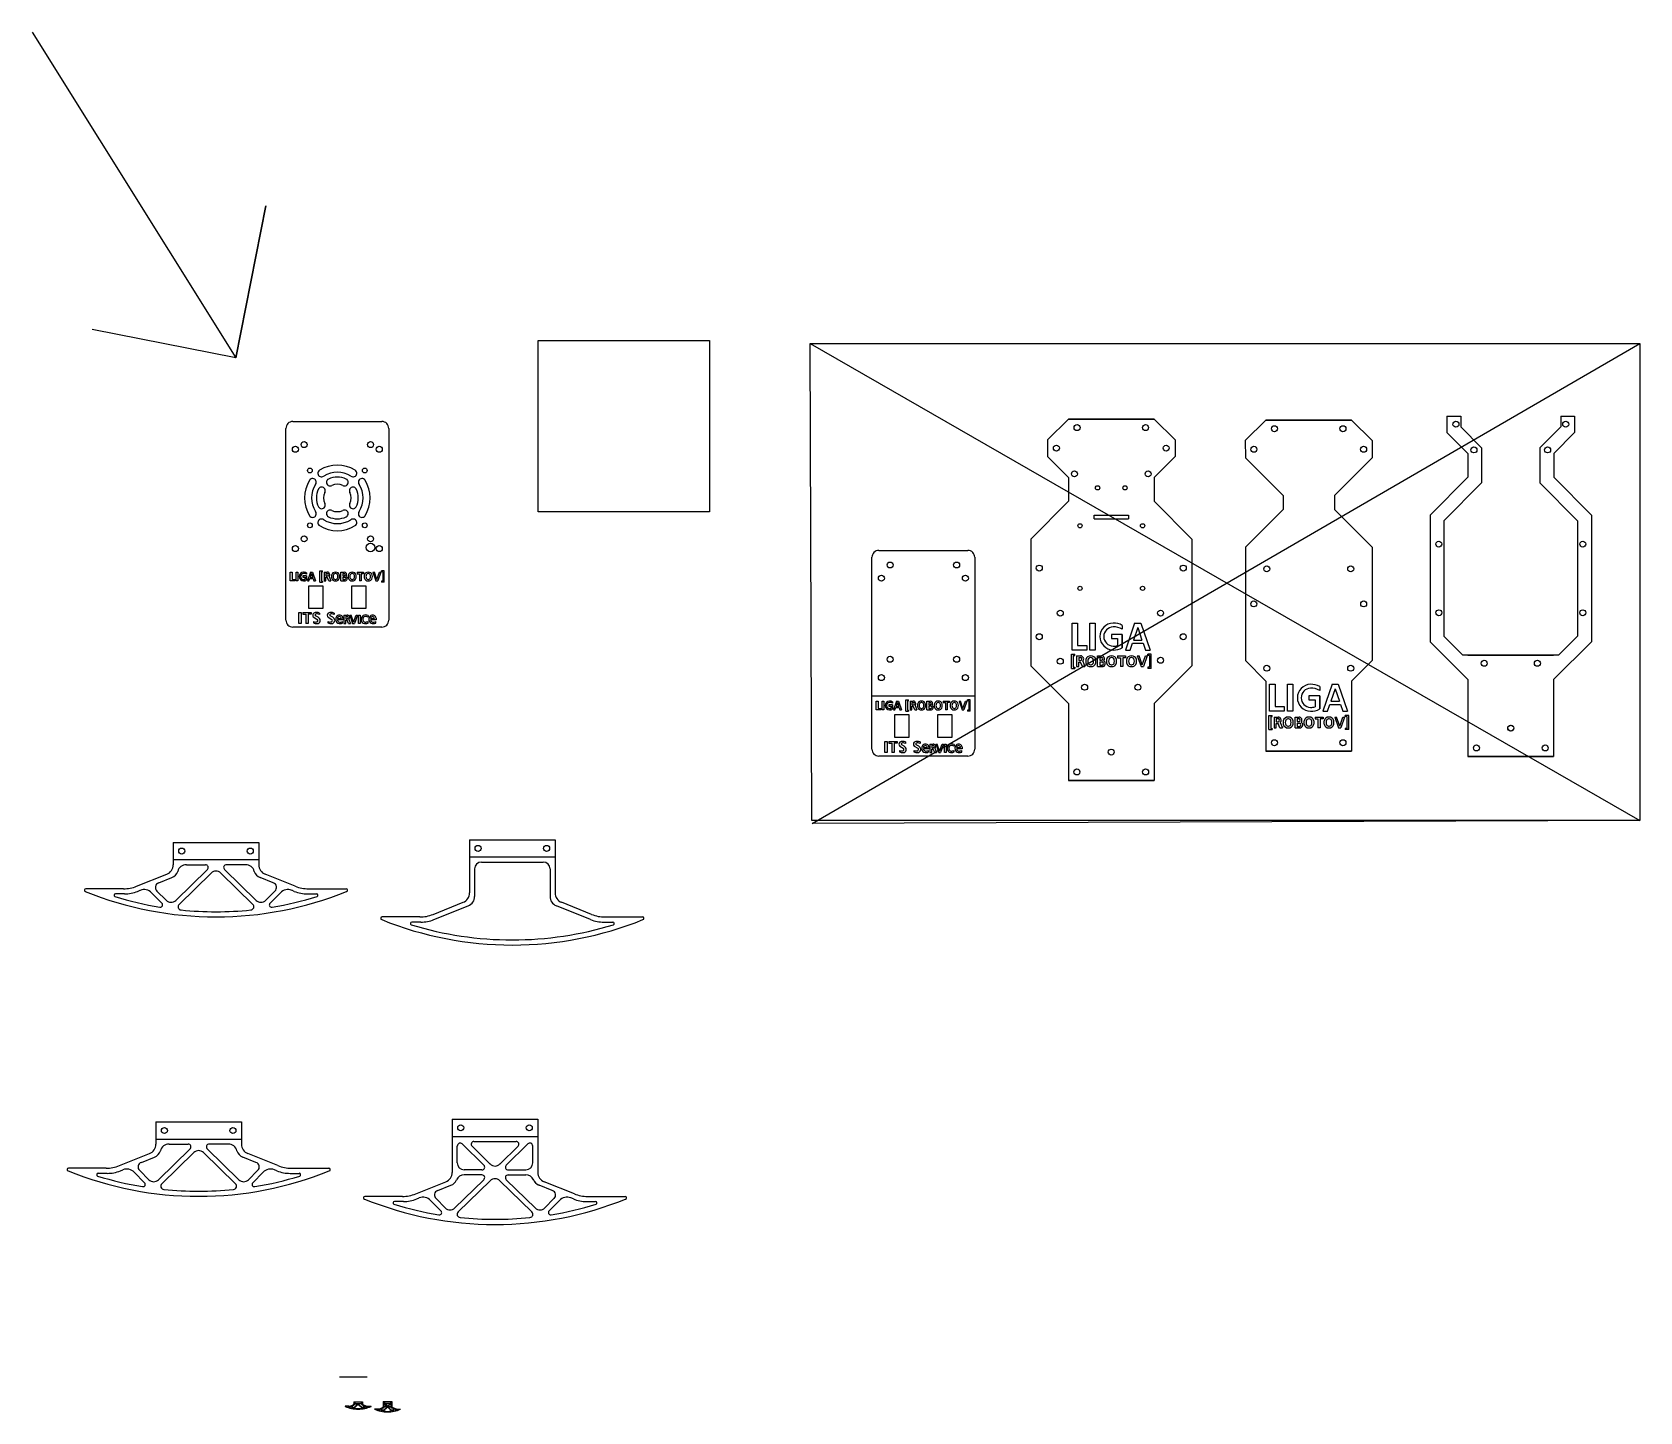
# Model space of a CAD drawing. Extents: x -689 to 249, y -168 to 637.
import ezdxf

# ---------------------------------------------------------------- set-up
doc = ezdxf.new("R2010")
doc.units = 0
doc.header["$MEASUREMENT"] = 0
doc.layers.get('0').update_dxf_attribs({"linetype": 'CONTINUOUS'})

msp = doc.modelspace()

# ---------------------------------------------------------------- linework, layer by layer
at = {"linetype": 'Continuous'}
for p, q in [((-689.19, 636.84), (-570.27, 446.74)), ((-570.27, 446.74), (-552.83, 535.46)), ((-552.83, 535.46), (-570.27, 446.74)), ((-570.27, 446.74), (-654.18, 463.24)), ((-393.97, 456.98), (-293.97, 456.98)), ((-393.97, 356.98), (-393.97, 456.98)), ((-293.97, 456.98), (-293.97, 356.98)), ((-235.09, 455.17), (249.01, 455.17)), ((-234.1, 176.68), (-235.09, 455.17)), ((-235.09, 455.17), (249.01, 176.68)), ((-234.09, 174.96), (249.01, 455.17)), ((249.01, 455.17), (249.01, 176.68)), ((-541.1, 293.63), (-541.1, 405.63)), ((-537.1, 409.63), (-485.1, 409.63)), ((-481.1, 405.63), (-481.11, 293.63)), ((-84.45, 411.07), (-96.69, 398.83)), ((-84.45, 411.07), (-96.69, 398.83)), ((-84.45, 411.07), (-34.45, 411.07)), ((-34.45, 411.07), (-84.45, 411.07)), ((-34.45, 411.07), (-84.45, 411.07)), ((-84.45, 411.07), (-34.45, 411.07)), ((-34.45, 411.07), (-22.2, 398.83)), ((-34.45, 411.07), (-22.2, 398.83)), ((30.78, 410.45), (18.78, 398.44)), ((30.78, 410.44), (80.79, 410.45)), ((80.79, 410.44), (30.78, 410.45)), ((80.79, 410.45), (92.78, 398.44)), ((136.47, 412.81, 26.62), (136.47, 403.18, 26.62)), ((136.47, 412.81, 26.62), (136.47, 403.18, 26.62)), ((136.47, 412.81, 26.62), (144.47, 412.81, 26.62)), ((144.47, 412.81, 26.62), (144.47, 406.5, 26.62)), ((144.47, 406.5, 26.62), (156.7, 394.33, 26.62)), ((202.96, 406.5, 26.62), (190.72, 394.33, 26.62)), ((202.96, 412.81, 26.62), (202.96, 406.5, 26.62)), ((202.96, 412.81, 26.62), (210.96, 412.81, 26.62)), ((210.96, 412.81, 26.62), (210.96, 403.18, 26.62)), ((210.96, 412.81, 26.62), (210.96, 403.18, 26.62)), ((-96.69, 398.83), (-96.69, 389.2)), ((-96.69, 398.83), (-96.69, 389.2)), ((-22.2, 398.83), (-22.2, 389.2)), ((-22.2, 398.83), (-22.2, 389.2)), ((18.78, 398.44), (18.79, 388.44)), ((92.78, 398.44), (92.78, 388.44)), ((136.47, 403.18, 26.62), (148.7, 391, 26.62)), ((156.7, 394.33, 26.62), (156.7, 373.77, 26.62)), ((190.72, 394.33, 26.62), (190.72, 373.77, 26.62)), ((210.96, 403.18, 26.62), (198.72, 391, 26.62)), ((-96.69, 389.2), (-84.46, 377.02)), ((-22.2, 389.2), (-34.44, 377.02)), ((18.79, 388.44), (40.79, 366.44)), ((92.78, 388.44), (70.78, 366.44)), ((148.7, 391, 26.62), (148.7, 377.08, 26.62)), ((198.72, 391, 26.62), (198.72, 377.08, 26.62)), ((-84.46, 377.02), (-84.46, 363.1)), ((-34.44, 377.02), (-34.44, 363.1)), ((148.7, 377.08, 26.62), (126.71, 355.01, 26.62)), ((198.72, 377.08, 26.62), (220.71, 355.01, 26.62)), ((40.79, 366.44), (40.79, 358.19)), ((70.78, 366.44), (70.78, 358.19)), ((156.7, 373.77, 26.62), (134.71, 351.7, 26.62)), ((190.72, 373.77, 26.62), (212.71, 351.7, 26.62)), ((-293.97, 356.98), (-393.97, 356.98)), ((-84.46, 363.1), (-106.45, 341.03)), ((-34.44, 363.1), (-12.45, 341.03)), ((40.79, 358.19), (18.79, 336.19)), ((70.78, 358.19), (92.78, 336.19)), ((-69.45, 352.91), (-69.45, 354.91)), ((-69.45, 354.91), (-49.45, 354.91)), ((-69.45, 352.91), (-49.45, 352.91)), ((-49.45, 354.91), (-49.45, 352.91)), ((126.71, 355.01, 26.62), (126.71, 281.05, 26.62)), ((134.71, 351.7, 26.62), (134.71, 284.37, 26.62)), ((212.71, 351.7, 26.62), (212.71, 284.37, 26.62)), ((220.71, 355.01, 26.62), (220.71, 281.05, 26.62)), ((-106.45, 341.03), (-106.45, 267.07)), ((-12.45, 341.03), (-12.45, 267.07)), ((-199.11, 218.36), (-199.11, 330.36)), ((-195.11, 334.36), (-143.11, 334.36)), ((-139.11, 330.36), (-139.12, 218.36)), ((18.79, 336.19), (18.79, 270.13)), ((92.78, 336.19), (92.78, 270.13)), ((-527.86, 313.62), (-527.86, 300.62)), ((-519.36, 313.62), (-527.86, 313.62)), ((-519.36, 300.62), (-519.36, 313.62)), ((-502.86, 313.62), (-502.86, 300.62)), ((-494.36, 313.62), (-502.86, 313.62)), ((-494.36, 300.62), (-494.36, 313.62)), ((-527.86, 300.62), (-519.36, 300.62)), ((-502.86, 300.62), (-494.36, 300.62)), ((-485.1, 289.63), (-537.1, 289.63)), ((134.71, 284.37, 26.62), (145.79, 273.29, 26.62)), ((212.71, 284.37, 26.62), (201.63, 273.29, 26.62)), ((126.71, 281.05, 26.62), (148.71, 259.05, 26.62)), ((201.63, 273.29, 26.62), (145.79, 273.29, 26.62)), ((148.71, 273.29, 26.62), (198.71, 273.29, 26.62)), ((158.18, 273.28, 26.62), (148.71, 273.28, 26.62)), ((220.71, 281.05, 26.62), (198.71, 259.05, 26.62)), ((-106.45, 267.07), (-84.45, 245.07)), ((-12.45, 267.07), (-34.45, 245.07)), ((18.79, 270.13), (30.79, 258.13)), ((92.78, 270.13), (80.78, 258.13)), ((30.79, 258.13), (30.79, 217.14)), ((80.78, 258.13), (80.78, 217.14)), ((148.71, 259.05, 26.62), (148.71, 214.05, 26.62)), ((198.71, 259.05, 26.62), (198.71, 214.05, 26.62)), ((-139.12, 249.36), (-199.11, 249.36)), ((-84.45, 245.07), (-84.45, 200.07)), ((-34.45, 245.07), (-34.45, 200.07)), ((-185.87, 238.35), (-185.87, 225.35)), ((-177.37, 238.35), (-185.87, 238.35)), ((-177.37, 225.35), (-177.37, 238.35)), ((-160.87, 238.35), (-160.87, 225.35)), ((-152.37, 238.35), (-160.87, 238.35)), ((-152.37, 225.35), (-152.37, 238.35)), ((-185.87, 225.35), (-177.37, 225.35)), ((-160.87, 225.35), (-152.37, 225.35)), ((80.78, 217.14), (30.78, 217.14)), ((30.79, 217.14), (80.79, 217.14)), ((-143.11, 214.36), (-195.11, 214.36)), ((198.71, 214.05, 26.62), (148.71, 214.05, 26.62)), ((148.71, 214.05, 26.62), (198.71, 214.05, 26.62)), ((148.71, 214.05, 26.62), (198.71, 214.05, 26.62)), ((198.71, 214.05, 26.62), (148.71, 214.05, 26.62)), ((-34.45, 200.07), (-84.45, 200.07)), ((-84.45, 200.07), (-34.45, 200.07)), ((-84.45, 200.07), (-34.45, 200.07)), ((-34.45, 200.07), (-84.45, 200.07)), ((249.01, 176.68), (-234.1, 176.68)), ((249.01, 176.68), (-234.09, 174.96)), ((-606.92, 163.94), (-556.92, 163.94)), ((-606.92, 163.94), (-606.92, 150.94)), ((-556.92, 163.94), (-556.92, 150.94)), ((-433.98, 165.5), (-383.98, 165.5)), ((-433.98, 165.5), (-433.98, 134.5)), ((-383.98, 165.5), (-383.98, 134.5)), ((-606.92, 153.94), (-556.92, 153.94)), ((-599.13, 150.94), (-588.07, 150.94)), ((-564.71, 150.94), (-575.77, 150.94)), ((-433.98, 155.5), (-383.98, 155.5)), ((-426.98, 152.5), (-390.98, 152.5)), ((-628.21, 138.42), (-610.64, 145.45)), ((-615.36, 140.33), (-607.64, 143.42)), ((-586.93, 148.15), (-605.35, 130.18)), ((-584.78, 146.05), (-603.45, 127.81)), ((-579.06, 146.05), (-560.39, 127.81)), ((-576.91, 148.15), (-558.5, 130.18)), ((-548.48, 140.33), (-556.21, 143.42)), ((-535.64, 138.42), (-553.21, 145.45)), ((-430.98, 148.5), (-430.98, 132.47)), ((-386.98, 148.5), (-386.98, 132.47)), ((-635.92, 136.94), (-657.92, 136.94)), ((-635.34, 133.94), (-640.6, 133.94)), ((-627.63, 135.42), (-626.13, 136.02)), ((-613.47, 128.44), (-619.49, 134.55)), ((-611.01, 130.22), (-616.34, 135.63)), ((-552.84, 130.22), (-547.5, 135.63)), ((-550.38, 128.44), (-544.35, 134.55)), ((-536.21, 135.42), (-537.72, 136.02)), ((-528.5, 133.94), (-523.24, 133.94)), ((-527.92, 136.94), (-505.92, 136.94)), ((-455.27, 121.99), (-437.69, 129.02)), ((-454.69, 118.99), (-434.69, 126.99)), ((-363.27, 118.99), (-383.27, 126.99)), ((-362.69, 121.99), (-380.27, 129.02)), ((-462.98, 120.5), (-484.98, 120.5)), ((-462.4, 117.5), (-467.66, 117.5)), ((-355.56, 117.5), (-350.3, 117.5)), ((-354.98, 120.5), (-332.98, 120.5)), ((-617.02, 0.86), (-567.02, 0.86)), ((-617.02, 0.86), (-617.02, -12.14)), ((-567.02, 0.86), (-567.02, -12.14)), ((-444.08, 2.43), (-394.08, 2.43)), ((-444.08, 2.43), (-444.08, -28.57)), ((-394.08, 2.43), (-394.08, -28.57)), ((-617.02, -9.14), (-567.02, -9.14)), ((-444.08, -7.57), (-394.08, -7.57)), ((-638.31, -24.65), (-620.73, -17.62)), ((-597.03, -14.93), (-615.45, -32.89)), ((-594.88, -17.03), (-613.55, -35.26)), ((-609.23, -12.14), (-598.17, -12.14)), ((-589.16, -17.03), (-570.49, -35.26)), ((-587.01, -14.93), (-568.6, -32.89)), ((-574.81, -12.14), (-585.87, -12.14)), ((-545.73, -24.65), (-563.31, -17.62)), ((-441.08, -23.07), (-441.08, -13.19)), ((-438.22, -11.98), (-425.62, -24.28)), ((-421.91, -23.72), (-432.5, -13.37)), ((-431.39, -10.57), (-406.8, -10.57)), ((-416.25, -23.72), (-405.66, -13.37)), ((-399.94, -11.98), (-412.54, -24.28)), ((-397.08, -23.07), (-397.08, -13.19)), ((-646.02, -26.14), (-668.02, -26.14)), ((-637.73, -27.65), (-636.23, -27.05)), ((-621.11, -32.85), (-626.44, -27.45)), ((-625.46, -22.75), (-617.73, -19.65)), ((-558.58, -22.75), (-566.31, -19.65)), ((-562.94, -32.85), (-557.6, -27.45)), ((-546.31, -27.65), (-547.81, -27.05)), ((-538.02, -26.14), (-516.02, -26.14)), ((-426.76, -27.07), (-437.08, -27.07)), ((-411.4, -27.07), (-401.08, -27.07)), ((-645.44, -29.14), (-650.7, -29.14)), ((-623.57, -34.63), (-629.59, -28.53)), ((-560.48, -34.63), (-554.45, -28.53)), ((-538.6, -29.14), (-533.34, -29.14)), ((-465.37, -41.09), (-447.79, -34.06)), ((-452.52, -39.18), (-444.79, -36.09)), ((-442.71, -49.55), (-425.62, -32.87)), ((-421.94, -33.47), (-440.61, -51.7)), ((-426.76, -30.07), (-437.03, -30.07)), ((-416.22, -33.47), (-397.55, -51.7)), ((-395.45, -49.55), (-412.54, -32.87)), ((-411.4, -30.07), (-401.13, -30.07)), ((-385.64, -39.18), (-393.37, -36.09)), ((-372.79, -41.09), (-390.37, -34.06)), ((-473.08, -42.57), (-495.08, -42.57)), ((-472.5, -45.57), (-477.76, -45.57)), ((-464.79, -44.09), (-463.29, -43.49)), ((-450.63, -51.07), (-456.65, -44.96)), ((-448.16, -49.29), (-453.5, -43.88)), ((-389.99, -49.29), (-384.66, -43.88)), ((-387.53, -51.07), (-381.51, -44.96)), ((-373.37, -44.09), (-374.87, -43.49)), ((-365.66, -45.57), (-360.4, -45.57)), ((-365.08, -42.57), (-343.08, -42.57)), ((-509.84, -147.96), (-493.64, -147.96)), ((-504.32, -165.07), (-506.5, -165.07)), ((-504.26, -165.37), (-504.78, -165.37)), ((-503.55, -164.93), (-501.81, -164.23)), ((-503.49, -165.22), (-503.34, -165.16)), ((-502.09, -165.92), (-502.69, -165.31)), ((-501.84, -165.74), (-502.37, -165.2)), ((-502.28, -164.74), (-501.51, -164.43)), ((-501.44, -162.39), (-496.48, -162.39)), ((-501.44, -162.39), (-501.44, -163.68)), ((-501.44, -163.39), (-496.48, -163.39)), ((-499.46, -163.96), (-501.28, -165.74)), ((-499.24, -164.17), (-501.1, -165.98)), ((-500.67, -163.68), (-499.57, -163.68)), ((-498.67, -164.17), (-496.82, -165.98)), ((-498.46, -163.96), (-496.63, -165.74)), ((-497.25, -163.68), (-498.35, -163.68)), ((-496.48, -162.39), (-496.48, -163.68)), ((-495.64, -164.74), (-496.41, -164.43)), ((-494.37, -164.93), (-496.11, -164.23)), ((-496.07, -165.74), (-495.54, -165.2)), ((-495.83, -165.92), (-495.23, -165.31)), ((-494.42, -165.22), (-494.57, -165.16)), ((-493.66, -165.37), (-493.14, -165.37)), ((-493.6, -165.07), (-491.42, -165.07)), ((-487.16, -166.7), (-489.34, -166.7)), ((-487.1, -167), (-487.62, -167)), ((-486.39, -166.56), (-484.65, -165.86)), ((-486.34, -166.85), (-486.19, -166.79)), ((-484.93, -167.55), (-485.53, -166.94)), ((-484.69, -167.37), (-485.22, -166.83)), ((-485.12, -166.37), (-484.35, -166.06)), ((-484.28, -162.24), (-479.32, -162.24)), ((-484.28, -162.24), (-484.28, -165.31)), ((-484.28, -163.23), (-479.32, -163.23)), ((-484.15, -167.4), (-482.45, -165.74)), ((-483.98, -164.77), (-483.98, -163.79)), ((-482.08, -165.8), (-483.94, -167.61)), ((-483.7, -163.67), (-482.45, -164.89)), ((-482.56, -165.17), (-483.59, -165.17)), ((-482.56, -165.46), (-483.58, -165.46)), ((-482.08, -164.83), (-483.13, -163.81)), ((-483.02, -163.53), (-480.58, -163.53)), ((-481.52, -164.83), (-480.47, -163.81)), ((-481.52, -165.8), (-479.66, -167.61)), ((-479.9, -163.67), (-481.15, -164.89)), ((-479.46, -167.4), (-481.15, -165.74)), ((-481.04, -165.17), (-480.02, -165.17)), ((-481.04, -165.46), (-480.02, -165.46)), ((-479.62, -164.77), (-479.62, -163.79)), ((-479.32, -162.24), (-479.32, -165.31)), ((-478.48, -166.37), (-479.25, -166.06)), ((-477.21, -166.56), (-478.95, -165.86)), ((-478.92, -167.37), (-478.39, -166.83)), ((-478.67, -167.55), (-478.07, -166.94)), ((-477.27, -166.85), (-477.42, -166.79)), ((-476.5, -167), (-475.98, -167)), ((-476.44, -166.7), (-474.26, -166.7))]:
    msp.add_line(p, q, dxfattribs=at)
for p, q in [((-538.55, 321.69), (-537.53, 321.69)), ((-538.55, 316.62), (-538.55, 321.69)), ((-537.53, 321.69), (-537.53, 317.48)), ((-529.13, 319.51), (-531.16, 319.51)), ((-531.16, 319.51), (-531.16, 318.79)), ((-529.13, 321.25), (-529.13, 320.53)), ((-529.13, 317.05), (-529.13, 319.51)), ((-529.13, 319.51), (-529.13, 317.05)), ((-526.81, 321.69), (-528.55, 316.62)), ((-526.23, 320.84), (-527.03, 318.5)), ((-526.81, 321.69), (-525.65, 321.69)), ((-526.23, 320.84), (-525.43, 318.5)), ((-525.65, 321.69), (-523.91, 316.62)), ((-521.29, 322.48), (-519.69, 322.48)), ((-521.29, 315.82), (-521.29, 322.48)), ((-520.42, 321.9), (-519.69, 321.9)), ((-520.42, 321.9), (-520.42, 316.4)), ((-519.69, 321.9), (-519.69, 322.48)), ((-518.84, 321.69), (-516.96, 321.69)), ((-518.84, 321.69), (-518.84, 316.62)), ((-517.83, 320.96), (-516.96, 320.96)), ((-517.83, 320.96), (-517.83, 319.47)), ((-517.83, 319.47), (-516.96, 319.47)), ((-515.96, 319.15), (-514.93, 316.62)), ((-508.98, 316.62), (-508.98, 321.69)), ((-508.98, 321.69), (-507.1, 321.69)), ((-507.97, 320.96), (-507.1, 320.96)), ((-507.97, 320.96), (-507.97, 319.59)), ((-507.97, 319.59), (-507.1, 319.59)), ((-499.56, 321.69), (-495.8, 321.69)), ((-499.56, 321.69), (-499.56, 320.82)), ((-499.56, 320.82), (-498.19, 320.82)), ((-498.19, 320.82), (-498.19, 316.62)), ((-495.8, 320.82), (-497.17, 320.82)), ((-497.17, 320.82), (-497.17, 316.62)), ((-495.8, 321.69), (-495.8, 320.82)), ((-490.29, 321.69), (-488.55, 316.62)), ((-490.29, 321.69), (-489.42, 321.69)), ((-487.97, 317.46), (-489.42, 321.69)), ((-487.97, 317.46), (-486.52, 321.69)), ((-485.65, 321.69), (-487.39, 316.62)), ((-486.52, 321.69), (-485.65, 321.69)), ((-485.36, 321.9), (-485.36, 322.48)), ((-483.77, 322.48), (-485.36, 322.48)), ((-484.64, 321.9), (-485.36, 321.9)), ((-484.64, 321.9), (-484.64, 316.4)), ((-483.77, 315.82), (-483.77, 322.48)), ((-535.8, 316.62), (-538.55, 316.62)), ((-537.53, 317.48), (-535.8, 317.48)), ((-535.8, 317.48), (-535.8, 316.62)), ((-531.16, 318.79), (-530, 318.79)), ((-530, 318.79), (-530, 317.45)), ((-528.55, 316.62), (-527.68, 316.62)), ((-527.68, 316.62), (-527.23, 317.92)), ((-527.23, 317.92), (-525.23, 317.92)), ((-527.03, 318.5), (-525.43, 318.5)), ((-525.23, 317.92), (-524.78, 316.62)), ((-524.78, 316.62), (-523.91, 316.62)), ((-521.29, 315.82), (-519.69, 315.82)), ((-520.42, 316.4), (-519.69, 316.4)), ((-519.69, 316.4), (-519.69, 315.82)), ((-518.84, 316.62), (-517.83, 316.62)), ((-517.83, 316.62), (-517.83, 318.75)), ((-517.83, 318.75), (-516.96, 318.75)), ((-516.09, 316.62), (-516.96, 318.75)), ((-516.09, 316.62), (-514.93, 316.62)), ((-508.98, 316.62), (-506.81, 316.62)), ((-507.97, 318.86), (-506.81, 318.86)), ((-507.97, 318.86), (-507.97, 317.34)), ((-507.97, 317.34), (-506.81, 317.34)), ((-497.17, 316.62), (-498.19, 316.62)), ((-488.55, 316.62), (-487.39, 316.62)), ((-485.36, 316.4), (-485.36, 315.82)), ((-484.64, 316.4), (-485.36, 316.4)), ((-483.77, 315.82), (-485.36, 315.82)), ((-531.25, 298.23), (-526.37, 298.23)), ((-531.25, 298.23), (-531.25, 297.1)), ((-531.25, 297.1), (-529.47, 297.1)), ((-529.47, 297.1), (-529.47, 291.65)), ((-528.15, 291.65), (-529.47, 291.65)), ((-526.37, 297.1), (-528.15, 297.1)), ((-528.15, 297.1), (-528.15, 291.65)), ((-526.37, 298.23), (-526.37, 297.1)), ((-525.08, 292.98), (-525.08, 292.04)), ((-524.89, 295.42), (-522.79, 294.17)), ((-522.33, 295.34), (-523.76, 296.17)), ((-521.51, 297.86), (-521.51, 296.92)), ((-516.56, 292.98), (-516.56, 292.04)), ((-516.38, 295.42), (-514.28, 294.17)), ((-513.82, 295.35), (-515.25, 296.17)), ((-512.99, 297.86), (-512.99, 296.92)), ((-511.01, 294.64), (-508.76, 294.64)), ((-507.82, 293.89), (-511.01, 293.89)), ((-508.01, 292.01), (-508.01, 292.95)), ((-507.82, 294.83), (-507.82, 293.89)), ((-507.23, 296.67), (-505.36, 296.67)), ((-507.23, 296.67), (-507.23, 291.65)), ((-507.23, 291.65), (-506.23, 291.65)), ((-506.23, 295.96), (-505.36, 295.96)), ((-506.23, 295.96), (-506.23, 294.48)), ((-506.23, 294.48), (-505.36, 294.48)), ((-506.23, 291.65), (-506.23, 293.76)), ((-506.23, 293.76), (-505.36, 293.76)), ((-504.5, 291.65), (-505.36, 293.76)), ((-504.5, 291.65), (-503.35, 291.65)), ((-504.38, 294.16), (-503.35, 291.65)), ((-503.88, 296.67), (-502.16, 291.65)), ((-503.88, 296.67), (-503.02, 296.67)), ((-501.58, 292.49), (-503.02, 296.67)), ((-502.16, 291.65), (-501.01, 291.65)), ((-501.58, 292.49), (-500.15, 296.67)), ((-499.29, 296.67), (-501.01, 291.65)), ((-500.15, 296.67), (-499.29, 296.67)), ((-496.18, 294.49), (-496.18, 293.89)), ((-495.99, 291.95), (-495.95, 291.92)), ((-493.17, 296.37), (-493.17, 295.43)), ((-493.17, 292.01), (-493.17, 292.95)), ((-491.67, 294.64), (-489.42, 294.64)), ((-488.48, 293.89), (-491.67, 293.89)), ((-488.67, 292.01), (-488.67, 292.95)), ((-488.48, 294.83), (-488.48, 293.89)), ((-82.27, 292.01), (-79.12, 292.01)), ((-82.27, 276.26), (-82.27, 292.01)), ((-79.12, 292.01), (-79.12, 278.96)), ((-45.82, 292.01), (-51.22, 276.26)), ((-45.82, 292.01), (-42.22, 292.01)), ((-42.22, 292.01), (-36.82, 276.26)), ((-53.02, 285.26), (-59.32, 285.26)), ((-59.32, 285.26), (-59.32, 283.01)), ((-59.32, 283.01), (-55.72, 283.01)), ((-55.72, 283.01), (-55.72, 278.85)), ((-53.02, 290.66), (-53.02, 288.41)), ((-53.02, 277.61), (-53.02, 285.26)), ((-53.02, 285.26), (-53.02, 277.61)), ((-44.02, 289.38), (-46.52, 282.11)), ((-46.52, 282.11), (-41.53, 282.11)), ((-44.02, 289.38), (-41.53, 282.11)), ((-82.75, 273.85), (-80.77, 273.85)), ((-82.75, 265.57), (-82.75, 273.85)), ((-73.72, 276.26), (-82.27, 276.26)), ((-81.67, 273.13), (-80.77, 273.13)), ((-81.67, 273.13), (-81.67, 266.29)), ((-80.77, 273.13), (-80.77, 273.85)), ((-79.71, 272.86), (-77.37, 272.86)), ((-79.71, 272.86), (-79.71, 266.56)), ((-79.12, 278.96), (-73.72, 278.96)), ((-73.72, 278.96), (-73.72, 276.26)), ((-67.47, 266.56), (-67.47, 272.86)), ((-67.47, 272.86), (-65.13, 272.86)), ((-55.77, 272.86), (-51.09, 272.86)), ((-55.77, 272.86), (-55.77, 271.78)), ((-51.22, 276.26), (-48.52, 276.26)), ((-51.09, 272.86), (-51.09, 271.78)), ((-48.52, 276.26), (-47.13, 280.31)), ((-47.13, 280.31), (-40.91, 280.31)), ((-44.25, 272.86), (-42.09, 266.56)), ((-44.25, 272.86), (-43.17, 272.86)), ((-41.37, 267.61), (-43.17, 272.86)), ((-41.37, 267.61), (-39.57, 272.86)), ((-40.91, 280.31), (-39.52, 276.26)), ((-38.49, 272.86), (-40.65, 266.56)), ((-39.57, 272.86), (-38.49, 272.86)), ((-39.52, 276.26), (-36.82, 276.26)), ((-38.13, 273.13), (-38.13, 273.85)), ((-36.15, 273.85), (-38.13, 273.85)), ((-37.23, 273.13), (-38.13, 273.13)), ((-37.23, 273.13), (-37.23, 266.29)), ((-36.15, 265.57), (-36.15, 273.85)), ((-82.75, 265.57), (-80.77, 265.57)), ((-81.67, 266.29), (-80.77, 266.29)), ((-80.77, 266.29), (-80.77, 265.57)), ((-79.71, 266.56), (-78.45, 266.56)), ((-78.45, 271.96), (-77.37, 271.96)), ((-78.45, 271.96), (-78.45, 270.11)), ((-78.45, 270.11), (-77.37, 270.11)), ((-78.45, 266.56), (-78.45, 269.21)), ((-78.45, 269.21), (-77.37, 269.21)), ((-76.29, 266.56), (-77.37, 269.21)), ((-76.29, 266.56), (-74.85, 266.56)), ((-76.13, 269.72), (-74.85, 266.56)), ((-67.47, 266.56), (-64.77, 266.56)), ((-66.21, 271.96), (-65.13, 271.96)), ((-66.21, 271.96), (-66.21, 270.25)), ((-66.21, 270.25), (-65.13, 270.25)), ((-66.21, 269.35), (-64.77, 269.35)), ((-66.21, 269.35), (-66.21, 267.46)), ((-66.21, 267.46), (-64.77, 267.46)), ((-55.77, 271.78), (-54.06, 271.78)), ((-54.06, 271.78), (-54.06, 266.56)), ((-52.8, 266.56), (-54.06, 266.56)), ((-51.09, 271.78), (-52.8, 271.78)), ((-52.8, 271.78), (-52.8, 266.56)), ((-42.09, 266.56), (-40.65, 266.56)), ((-38.13, 266.29), (-38.13, 265.57)), ((-37.23, 266.29), (-38.13, 266.29)), ((-36.15, 265.57), (-38.13, 265.57)), ((32.96, 256.26), (36.11, 256.26)), ((32.96, 240.51), (32.96, 256.26)), ((36.11, 256.26), (36.11, 243.21)), ((62.21, 254.91), (62.21, 252.66)), ((69.41, 256.26), (64.01, 240.51)), ((71.21, 253.63), (68.72, 246.36)), ((69.41, 256.26), (73.01, 256.26)), ((71.21, 253.63), (73.71, 246.36)), ((73.01, 256.26), (78.41, 240.51)), ((-196.56, 246.42), (-195.55, 246.42)), ((-196.56, 241.35), (-196.56, 246.42)), ((-195.55, 246.42), (-195.55, 242.22)), ((-187.14, 244.25), (-189.17, 244.25)), ((-189.17, 244.25), (-189.17, 243.52)), ((-187.14, 245.99), (-187.14, 245.26)), ((-187.14, 241.78), (-187.14, 244.25)), ((-187.14, 244.25), (-187.14, 241.78)), ((-184.82, 246.42), (-186.56, 241.35)), ((-184.24, 245.58), (-185.05, 243.23)), ((-184.82, 246.42), (-183.66, 246.42)), ((-184.24, 245.58), (-183.44, 243.23)), ((-183.66, 246.42), (-181.92, 241.35)), ((-179.3, 247.22), (-177.71, 247.22)), ((-179.3, 240.55), (-179.3, 247.22)), ((-178.43, 246.64), (-177.71, 246.64)), ((-178.43, 246.64), (-178.43, 241.13)), ((-177.71, 246.64), (-177.71, 247.22)), ((-176.85, 246.42), (-174.97, 246.42)), ((-176.85, 246.42), (-176.85, 241.35)), ((-175.84, 245.7), (-174.97, 245.7)), ((-175.84, 245.7), (-175.84, 244.2)), ((-175.84, 244.2), (-174.97, 244.2)), ((-167, 241.35), (-167, 246.42)), ((-167, 246.42), (-165.11, 246.42)), ((-165.98, 245.7), (-165.11, 245.7)), ((-165.98, 245.7), (-165.98, 244.32)), ((-165.98, 244.32), (-165.11, 244.32)), ((-157.58, 246.42), (-153.81, 246.42)), ((-157.58, 246.42), (-157.58, 245.55)), ((-157.58, 245.55), (-156.2, 245.55)), ((-156.2, 245.55), (-156.2, 241.35)), ((-153.81, 245.55), (-155.18, 245.55)), ((-155.18, 245.55), (-155.18, 241.35)), ((-153.81, 246.42), (-153.81, 245.55)), ((-148.3, 246.42), (-146.56, 241.35)), ((-148.3, 246.42), (-147.43, 246.42)), ((-145.98, 242.19), (-147.43, 246.42)), ((-145.98, 242.19), (-144.53, 246.42)), ((-143.66, 246.42), (-145.4, 241.35)), ((-144.53, 246.42), (-143.66, 246.42)), ((-143.37, 246.64), (-143.37, 247.22)), ((-141.78, 247.22), (-143.37, 247.22)), ((-142.65, 246.64), (-143.37, 246.64)), ((-142.65, 246.64), (-142.65, 241.13)), ((-141.78, 240.55), (-141.78, 247.22)), ((62.21, 249.51), (55.91, 249.51)), ((55.91, 249.51), (55.91, 247.26)), ((55.91, 247.26), (59.51, 247.26)), ((59.51, 247.26), (59.51, 243.1)), ((62.21, 241.86), (62.21, 249.51)), ((62.21, 249.51), (62.21, 241.86)), ((66.71, 240.51), (68.1, 244.56)), ((68.1, 244.56), (74.33, 244.56)), ((68.72, 246.36), (73.71, 246.36)), ((74.33, 244.56), (75.71, 240.51)), ((-193.81, 241.35), (-196.56, 241.35)), ((-195.55, 242.22), (-193.81, 242.22)), ((-193.81, 242.22), (-193.81, 241.35)), ((-189.17, 243.52), (-188.01, 243.52)), ((-188.01, 243.52), (-188.01, 242.18)), ((-186.56, 241.35), (-185.69, 241.35)), ((-185.69, 241.35), (-185.24, 242.65)), ((-185.24, 242.65), (-183.24, 242.65)), ((-185.05, 243.23), (-183.44, 243.23)), ((-183.24, 242.65), (-182.79, 241.35)), ((-182.79, 241.35), (-181.92, 241.35)), ((-179.3, 240.55), (-177.71, 240.55)), ((-178.43, 241.13), (-177.71, 241.13)), ((-177.71, 241.13), (-177.71, 240.55)), ((-176.85, 241.35), (-175.84, 241.35)), ((-175.84, 241.35), (-175.84, 243.48)), ((-175.84, 243.48), (-174.97, 243.48)), ((-174.1, 241.35), (-174.97, 243.48)), ((-174.1, 241.35), (-172.94, 241.35)), ((-173.97, 243.89), (-172.94, 241.35)), ((-167, 241.35), (-164.82, 241.35)), ((-165.98, 243.6), (-164.82, 243.6)), ((-165.98, 243.6), (-165.98, 242.07)), ((-165.98, 242.07), (-164.82, 242.07)), ((-155.18, 241.35), (-156.2, 241.35)), ((-146.56, 241.35), (-145.4, 241.35)), ((-143.37, 241.13), (-143.37, 240.55)), ((-142.65, 241.13), (-143.37, 241.13)), ((-141.78, 240.55), (-143.37, 240.55)), ((32.49, 238.1), (34.47, 238.1)), ((32.49, 229.82), (32.49, 238.1)), ((41.51, 240.51), (32.96, 240.51)), ((33.57, 237.38), (34.47, 237.38)), ((33.57, 237.38), (33.57, 230.54)), ((34.47, 237.38), (34.47, 238.1)), ((35.53, 237.11), (37.87, 237.11)), ((35.53, 237.11), (35.53, 230.81)), ((36.11, 243.21), (41.51, 243.21)), ((36.79, 236.21), (37.87, 236.21)), ((36.79, 236.21), (36.79, 234.36)), ((41.51, 243.21), (41.51, 240.51)), ((47.77, 230.81), (47.77, 237.11)), ((47.77, 237.11), (50.11, 237.11)), ((49.03, 236.21), (50.11, 236.21)), ((49.03, 236.21), (49.03, 234.5)), ((59.47, 237.11), (64.15, 237.11)), ((59.47, 237.11), (59.47, 236.03)), ((59.47, 236.03), (61.18, 236.03)), ((61.18, 236.03), (61.18, 230.81)), ((64.15, 236.03), (62.44, 236.03)), ((62.44, 236.03), (62.44, 230.81)), ((64.01, 240.51), (66.71, 240.51)), ((64.15, 237.11), (64.15, 236.03)), ((70.99, 237.11), (73.15, 230.81)), ((70.99, 237.11), (72.07, 237.11)), ((73.87, 231.86), (72.07, 237.11)), ((73.87, 231.86), (75.67, 237.11)), ((76.75, 237.11), (74.59, 230.81)), ((75.67, 237.11), (76.75, 237.11)), ((75.71, 240.51), (78.41, 240.51)), ((77.11, 237.38), (77.11, 238.1)), ((79.09, 238.1), (77.11, 238.1)), ((78.01, 237.38), (77.11, 237.38)), ((78.01, 237.38), (78.01, 230.54)), ((79.09, 229.82), (79.09, 238.1)), ((32.49, 229.82), (34.47, 229.82)), ((33.57, 230.54), (34.47, 230.54)), ((34.47, 230.54), (34.47, 229.82)), ((35.53, 230.81), (36.79, 230.81)), ((36.79, 234.36), (37.87, 234.36)), ((36.79, 230.81), (36.79, 233.46)), ((36.79, 233.46), (37.87, 233.46)), ((38.95, 230.81), (37.87, 233.46)), ((38.95, 230.81), (40.39, 230.81)), ((39.1, 233.96), (40.39, 230.81)), ((47.77, 230.81), (50.47, 230.81)), ((49.03, 234.5), (50.11, 234.5)), ((49.03, 233.6), (50.47, 233.6)), ((49.03, 233.6), (49.03, 231.71)), ((49.03, 231.71), (50.47, 231.71)), ((62.44, 230.81), (61.18, 230.81)), ((73.15, 230.81), (74.59, 230.81)), ((77.11, 230.54), (77.11, 229.82)), ((78.01, 230.54), (77.11, 230.54)), ((79.09, 229.82), (77.11, 229.82)), ((-189.26, 222.96), (-184.38, 222.96)), ((-189.26, 222.96), (-189.26, 221.83)), ((-189.26, 221.83), (-187.48, 221.83)), ((-187.48, 221.83), (-187.48, 216.38)), ((-186.16, 216.38), (-187.48, 216.38)), ((-184.38, 221.83), (-186.16, 221.83)), ((-186.16, 221.83), (-186.16, 216.38)), ((-184.38, 222.96), (-184.38, 221.83)), ((-183.09, 217.71), (-183.09, 216.77)), ((-182.9, 220.15), (-180.8, 218.9)), ((-180.34, 220.08), (-181.77, 220.9)), ((-179.52, 222.6), (-179.52, 221.66)), ((-174.58, 217.71), (-174.58, 216.77)), ((-174.39, 220.15), (-172.29, 218.9)), ((-171.83, 220.08), (-173.26, 220.91)), ((-171.01, 222.6), (-171.01, 221.66)), ((-169.03, 219.38), (-166.77, 219.38)), ((-165.83, 218.63), (-169.03, 218.63)), ((-166.02, 216.75), (-166.02, 217.69)), ((-165.83, 219.57), (-165.83, 218.63)), ((-165.24, 221.41), (-163.38, 221.41)), ((-165.24, 221.41), (-165.24, 216.38)), ((-165.24, 216.38), (-164.24, 216.38)), ((-164.24, 220.69), (-163.38, 220.69)), ((-164.24, 220.69), (-164.24, 219.21)), ((-164.24, 219.21), (-163.38, 219.21)), ((-164.24, 216.38), (-164.24, 218.49)), ((-164.24, 218.49), (-163.38, 218.49)), ((-162.51, 216.38), (-163.38, 218.49)), ((-162.51, 216.38), (-161.37, 216.38)), ((-162.39, 218.9), (-161.37, 216.38)), ((-161.89, 221.41), (-160.17, 216.38)), ((-161.89, 221.41), (-161.03, 221.41)), ((-159.6, 217.22), (-161.03, 221.41)), ((-160.17, 216.38), (-159.02, 216.38)), ((-159.6, 217.22), (-158.16, 221.41)), ((-157.3, 221.41), (-159.02, 216.38)), ((-158.16, 221.41), (-157.3, 221.41)), ((-154.19, 219.22), (-154.19, 218.63)), ((-154, 216.68), (-153.96, 216.66)), ((-151.18, 221.1), (-151.18, 220.16)), ((-151.18, 216.75), (-151.18, 217.69)), ((-149.69, 219.38), (-147.43, 219.38)), ((-146.49, 218.62), (-149.69, 218.62)), ((-146.68, 216.74), (-146.68, 217.68)), ((-146.49, 219.56), (-146.49, 218.62))]:
    msp.add_line(p, q)
for points in [[(-535.22, 321.69), (-534.2, 321.69), (-534.2, 316.62), (-535.22, 316.62)], [(-533.54, 298.23), (-532.22, 298.23), (-532.22, 291.65), (-533.54, 291.65)], [(-498.73, 296.67), (-497.72, 296.67), (-497.72, 291.65), (-498.73, 291.65)], [(-71.92, 292.01), (-68.77, 292.01), (-68.77, 276.26), (-71.92, 276.26)], [(43.31, 256.26), (46.46, 256.26), (46.46, 240.51), (43.31, 240.51)], [(-193.23, 246.42), (-192.21, 246.42), (-192.21, 241.35), (-193.23, 241.35)], [(-191.55, 222.96), (-190.23, 222.96), (-190.23, 216.38), (-191.55, 216.38)], [(-156.74, 221.41), (-155.73, 221.41), (-155.73, 216.38), (-156.74, 216.38)]]:
    msp.add_lwpolyline(points, close=True)
for centre, radius in [((-79.45, 406.07), 1.75), ((-39.45, 406.07), 1.75), ((35.8, 405.41), 1.75), ((75.76, 405.41), 1.75), ((141.69, 408.06, 26.62), 1.75), ((205.73, 408.06, 26.62), 1.75), ((-535.6, 393.43), 1.75), ((-530.49, 396.14), 1.75), ((-491.71, 396.14), 1.75), ((-486.6, 393.43), 1.75), ((-91.46, 394.08), 1.75), ((-27.43, 394.08), 1.75), ((23.77, 393.42), 1.75), ((87.8, 393.42), 1.75), ((152.21, 393.06, 26.62), 1.75), ((195.21, 393.06, 26.62), 1.75), ((-80.95, 379.08), 1.75), ((-37.95, 379.08), 1.75), ((-67.45, 370.91), 1.25), ((-51.45, 370.91), 1.25), ((-77.7, 348.75), 1.25), ((-41.2, 348.75), 1.25), ((-530.49, 341.14), 1.75), ((-491.71, 336.14), 2.5), ((-491.71, 341.14), 1.75), ((131.69, 338.05, 26.62), 1.75), ((215.73, 338.05, 26.62), 1.75), ((-535.6, 335.43), 1.75), ((-486.6, 335.43), 1.75), ((-193.61, 318.17), 1.75), ((-188.5, 325.88), 1.75), ((-149.72, 325.88), 1.75), ((-144.61, 318.17), 1.75), ((-101.47, 324.07), 1.75), ((-17.43, 324.07), 1.75), ((31.29, 323.64), 1.75), ((80.29, 323.64), 1.75), ((-77.7, 312.25), 1.25), ((-41.2, 312.25), 1.25), ((23.72, 303.18), 1.75), ((87.84, 303.18), 1.75), ((-89.2, 297.79), 1.75), ((-30.7, 297.79), 1.75), ((131.72, 298, 26.62), 1.75), ((215.7, 298, 26.62), 1.75), ((-101.44, 284.02), 1.75), ((-17.46, 284.02), 1.75), ((-188.5, 270.88), 1.75), ((-149.72, 270.88), 1.75), ((-89.2, 269.72), 1.75), ((-30.7, 270.29), 1.75), ((31.29, 265.64), 1.75), ((80.29, 265.64), 1.75), ((158.18, 268.53, 26.62), 1.75), ((189.24, 268.53, 26.62), 1.75), ((-193.61, 260.17), 1.75), ((-144.61, 260.17), 1.75), ((-74.98, 254.55), 1.75), ((-43.92, 254.55), 1.75), ((173.67, 230.67, 26.62), 1.75), ((173.75, 230.67, 26.62), 1.75), ((-59.49, 216.69), 1.75), ((35.8, 222.14), 1.75), ((75.77, 222.14), 1.75), ((153.65, 219.1, 26.62), 1.75), ((193.77, 219.1, 26.62), 1.75), ((-79.51, 205.12), 1.75), ((-39.39, 205.12), 1.75), ((-601.92, 158.94), 1.75), ((-561.92, 158.94), 1.75), ((-428.98, 160.5), 1.75), ((-388.98, 160.5), 1.75), ((-612.02, -4.14), 1.75), ((-572.02, -4.14), 1.75), ((-439.08, -2.57), 1.75), ((-399.08, -2.57), 1.75), ((-500.94, -162.89), 0.174), ((-496.97, -162.89), 0.174), ((-483.79, -162.74), 0.174), ((-479.82, -162.74), 0.174)]:
    msp.add_circle(centre, radius, dxfattribs=at)
for centre in [(-527.1, 381.02), (-495.1, 381.02), (-527.1, 349.02), (-495.1, 349.02)]:
    msp.add_circle(centre, 1.4)
for centre, radius, start, end in [((-537.11, 405.63), 3.99, 89.90904, 180.09096), ((-485.1, 405.63), 3.99, 359.90904, 90.09096), ((-195.12, 330.37), 3.99, 89.90904, 180.09096), ((-143.11, 330.37), 3.99, 359.90904, 90.09096), ((-537.11, 293.62), 3.99, 179.90904, 270.09096), ((-485.1, 293.62), 3.99, 269.90904, 0.09096), ((-195.12, 218.35), 3.99, 179.90904, 270.09096), ((-143.11, 218.35), 3.99, 269.90904, 0.09096), ((-612.59, 150.78), 5.67, 290.16584, 1.63557), ((-599.46, 146.15), 4.8, 86.09314, 169.07172), ((-588, 149.34), 1.6, 311.94528, 92.34553), ((-575.84, 149.34), 1.6, 87.65447, 228.05472), ((-564.38, 146.15), 4.8, 10.92828, 93.90686), ((-551.25, 150.78), 5.67, 178.36443, 249.83416), ((-426.98, 148.5), 4, 90, 180), ((-390.98, 148.5), 4, 0, 90), ((-609.59, 148.75), 5.67, 290.16584, 342.69931), ((-581.92, 143.19), 4.05, 45, 135), ((-554.25, 148.75), 5.67, 197.30069, 249.83416), ((-657.92, 136.12), 0.814, 89.93568, 253.30287), ((-581.96, 324.1), 203.56, 248.01612, 270.00957), ((-640.6, 133.12), 0.814, 90, 249.56628), ((-582.01, 324.48), 200.94, 252.96259, 260.66066), ((-635.56, 155.83), 18.89, 268.9009, 292.90051), ((-634.98, 152.83), 18.89, 268.9009, 292.90051), ((-623.92, 130.29), 6.14, 43.87476, 111.0845), ((-614.49, 137.7), 2.78, 108.27336, 228.15306), ((-581.89, 324.1), 203.56, 269.99043, 291.98388), ((-581.83, 324.48), 200.94, 279.33934, 287.03741), ((-549.35, 137.7), 2.78, 311.84694, 71.72664), ((-539.92, 130.29), 6.14, 68.9155, 136.12524), ((-528.86, 152.83), 18.89, 247.09949, 271.0991), ((-528.28, 155.83), 18.89, 247.09949, 271.0991), ((-523.24, 133.12), 0.814, 290.43372, 90), ((-505.92, 136.12), 0.814, 286.69713, 90.06432), ((-439.65, 134.34), 5.67, 290.16584, 1.63557), ((-436.65, 132.31), 5.67, 290.16584, 1.63557), ((-381.31, 132.31), 5.67, 178.36443, 249.83416), ((-378.31, 134.34), 5.67, 178.36443, 249.83416), ((-614.34, 127.48), 1.3, 257.57462, 47.78529), ((-608.16, 133.03), 4, 224.5942, 314.5942), ((-602.14, 126.45), 1.89, 133.91679, 264.45845), ((-582.01, 324.48), 200.94, 264.1983, 270.02637), ((-581.83, 324.48), 200.94, 269.97363, 275.8017), ((-561.7, 126.45), 1.89, 275.54155, 46.08321), ((-555.69, 133.03), 4, 225.4058, 315.4058), ((-549.5, 127.48), 1.3, 132.21471, 282.42538), ((-462.62, 139.39), 18.89, 268.9009, 292.90051), ((-355.34, 139.39), 18.89, 247.09949, 271.0991), ((-484.98, 119.69), 0.814, 89.93568, 253.30287), ((-409.01, 307.67), 203.56, 248.01612, 270.00957), ((-467.66, 116.69), 0.814, 90, 249.56628), ((-409.07, 308.05), 200.94, 252.96259, 270.02637), ((-462.04, 136.39), 18.89, 268.9009, 292.90051), ((-408.95, 307.67), 203.56, 269.99043, 291.98388), ((-408.89, 308.05), 200.94, 269.97363, 287.03741), ((-355.92, 136.39), 18.89, 247.09949, 271.0991), ((-350.3, 116.69), 0.814, 290.43372, 90), ((-332.98, 119.69), 0.814, 286.69713, 90.06432), ((-622.69, -12.3), 5.67, 290.16584, 1.63557), ((-619.69, -14.33), 5.67, 290.16584, 342.69931), ((-609.56, -16.93), 4.8, 86.09314, 169.07172), ((-598.1, -13.74), 1.6, 311.94528, 92.34553), ((-592.02, -19.89), 4.05, 45, 135), ((-585.94, -13.74), 1.6, 87.65447, 228.05472), ((-574.48, -16.93), 4.8, 10.92828, 93.90686), ((-564.35, -14.33), 5.67, 197.30069, 249.83416), ((-561.35, -12.3), 5.67, 178.36443, 249.83416), ((-439.41, -13.15), 1.67, 44.25072, 181.42755), ((-431.39, -12.19), 1.62, 89.25937, 226.33885), ((-406.77, -12.19), 1.62, 313.66115, 90.74063), ((-398.75, -13.15), 1.67, 358.57245, 135.74928), ((-668.02, -26.95), 0.814, 89.93568, 253.30287), ((-592.05, 161.03), 203.56, 248.01612, 270.00957), ((-645.66, -7.25), 18.89, 268.9009, 292.90051), ((-645.08, -10.25), 18.89, 268.9009, 292.90051), ((-634.02, -32.78), 6.14, 43.87476, 111.0845), ((-624.59, -25.38), 2.78, 108.27336, 228.15306), ((-591.99, 161.03), 203.56, 269.99043, 291.98388), ((-559.45, -25.38), 2.78, 311.84694, 71.72664), ((-550.02, -32.78), 6.14, 68.9155, 136.12524), ((-538.96, -10.25), 18.89, 247.09949, 271.0991), ((-538.38, -7.25), 18.89, 247.09949, 271.0991), ((-516.02, -26.95), 0.814, 286.69713, 90.06432), ((-437.08, -23.07), 4, 180, 270), ((-426.71, -25.47), 1.61, 268.24996, 47.42831), ((-419.08, -20.82), 4.05, 225, 315), ((-411.45, -25.47), 1.61, 132.57169, 271.75004), ((-401.08, -23.07), 4, 270, 0), ((-650.7, -29.95), 0.814, 90, 249.56628), ((-592.11, 161.41), 200.94, 252.96259, 260.66066), ((-624.44, -35.6), 1.3, 257.57462, 47.78529), ((-618.26, -30.04), 4, 224.5942, 314.5942), ((-612.24, -36.62), 1.89, 133.91679, 264.45845), ((-571.8, -36.62), 1.89, 275.54155, 46.08321), ((-565.79, -30.04), 4, 225.4058, 315.4058), ((-559.6, -35.6), 1.3, 132.21471, 282.42538), ((-591.93, 161.41), 200.94, 279.33934, 287.03741), ((-533.34, -29.95), 0.814, 290.43372, 90), ((-449.75, -28.74), 5.67, 290.16584, 1.63557), ((-446.75, -30.77), 5.67, 290.16584, 336.58811), ((-437.05, -34.97), 4.9, 89.70399, 156.52245), ((-426.73, -31.69), 1.62, 313.20234, 91.11939), ((-419.08, -36.33), 4.05, 45, 135), ((-411.43, -31.69), 1.62, 88.88061, 226.79766), ((-401.11, -34.97), 4.9, 23.47755, 90.29601), ((-391.41, -30.77), 5.67, 197.30069, 249.83416), ((-391.41, -30.77), 5.67, 203.41189, 249.83416), ((-388.41, -28.74), 5.67, 178.36443, 249.83416), ((-592.11, 161.41), 200.94, 264.1983, 270.02637), ((-591.93, 161.41), 200.94, 269.97363, 275.8017), ((-495.08, -43.39), 0.814, 89.93568, 253.30287), ((-419.11, 144.59), 203.56, 248.01612, 270.00957), ((-477.76, -46.39), 0.814, 90, 249.56628), ((-472.72, -23.69), 18.89, 268.9009, 292.90051), ((-472.14, -26.69), 18.89, 268.9009, 292.90051), ((-461.08, -49.22), 6.14, 43.87476, 111.0845), ((-451.65, -41.82), 2.78, 108.27336, 228.15306), ((-419.05, 144.59), 203.56, 269.99043, 291.98388), ((-386.51, -41.82), 2.78, 311.84694, 71.72664), ((-377.08, -49.22), 6.14, 68.9155, 136.12524), ((-366.02, -26.69), 18.89, 247.09949, 271.0991), ((-365.44, -23.69), 18.89, 247.09949, 271.0991), ((-360.4, -46.39), 0.814, 290.43372, 90), ((-343.08, -43.39), 0.814, 286.69713, 90.06432), ((-419.17, 144.97), 200.94, 252.96259, 260.66066), ((-451.5, -52.03), 1.3, 257.57462, 47.78529), ((-445.31, -46.48), 4, 224.5942, 314.5942), ((-439.3, -53.06), 1.89, 133.91679, 264.45845), ((-419.17, 144.97), 200.94, 264.1983, 270.02637), ((-418.99, 144.97), 200.94, 269.97363, 275.8017), ((-398.86, -53.06), 1.89, 275.54155, 46.08321), ((-392.84, -46.48), 4, 225.4058, 315.4058), ((-386.66, -52.03), 1.3, 132.21471, 282.42538), ((-418.99, 144.97), 200.94, 279.33934, 287.03741), ((-506.5, -165.15), 0.0807, 89.93568, 253.30287), ((-498.96, -146.5), 20.2, 248.01612, 270.00957), ((-504.78, -165.45), 0.0807, 90, 249.56628), ((-498.97, -146.47), 19.94, 252.96259, 260.66066), ((-504.28, -163.2), 1.87, 268.9009, 292.90051), ((-504.22, -163.5), 1.87, 268.9009, 292.90051), ((-503.13, -165.73), 0.609, 43.87476, 111.0845), ((-502.19, -165), 0.275, 108.27336, 228.15306), ((-502.18, -166.01), 0.129, 257.57462, 47.78529), ((-501.56, -165.46), 0.397, 224.5942, 314.5942), ((-502, -163.7), 0.563, 290.16584, 1.63557), ((-501.7, -163.9), 0.563, 290.16584, 342.69931), ((-500.7, -164.16), 0.476, 86.09314, 169.07172), ((-500.97, -166.11), 0.187, 133.91679, 264.45845), ((-498.97, -146.47), 19.94, 264.1983, 270.02637), ((-499.56, -163.84), 0.159, 311.94528, 92.34553), ((-498.96, -164.45), 0.402, 45, 135), ((-498.96, -146.5), 20.2, 269.99043, 291.98388), ((-498.95, -146.47), 19.94, 269.97363, 275.8017), ((-498.36, -163.84), 0.159, 87.65447, 228.05472), ((-497.22, -164.16), 0.476, 10.92828, 93.90686), ((-496.95, -166.11), 0.187, 275.54155, 46.08321), ((-496.21, -163.9), 0.563, 197.30069, 249.83416), ((-496.36, -165.46), 0.397, 225.4058, 315.4058), ((-495.92, -163.7), 0.563, 178.36443, 249.83416), ((-495.74, -166.01), 0.129, 132.21471, 282.42538), ((-498.95, -146.47), 19.94, 279.33934, 287.03741), ((-495.73, -165), 0.275, 311.84694, 71.72664), ((-494.79, -165.73), 0.609, 68.9155, 136.12524), ((-493.69, -163.5), 1.87, 247.09949, 271.0991), ((-493.64, -163.2), 1.87, 247.09949, 271.0991), ((-493.14, -165.45), 0.0807, 290.43372, 90), ((-491.42, -165.15), 0.0807, 286.69713, 90.06432), ((-489.34, -166.78), 0.0807, 89.93568, 253.30287), ((-481.8, -148.13), 20.2, 248.01612, 270.00957), ((-487.62, -167.08), 0.0807, 90, 249.56628), ((-481.81, -148.1), 19.94, 252.96259, 260.66066), ((-487.12, -164.83), 1.87, 268.9009, 292.90051), ((-487.07, -165.13), 1.87, 268.9009, 292.90051), ((-485.97, -167.36), 0.609, 43.87476, 111.0845), ((-485.03, -166.63), 0.275, 108.27336, 228.15306), ((-485.02, -167.64), 0.129, 257.57462, 47.78529), ((-484.4, -167.09), 0.397, 224.5942, 314.5942), ((-484.84, -165.33), 0.563, 290.16584, 1.63557), ((-484.55, -165.53), 0.563, 290.16584, 336.58811), ((-483.58, -165.95), 0.486, 89.70399, 156.52245), ((-483.81, -167.74), 0.187, 133.91679, 264.45845), ((-483.82, -163.78), 0.165, 44.25072, 181.42755), ((-483.59, -164.77), 0.397, 180, 270), ((-481.81, -148.1), 19.94, 264.1983, 270.02637), ((-483.02, -163.69), 0.161, 89.25937, 226.33885), ((-482.56, -165.01), 0.16, 268.24996, 47.42831), ((-482.56, -165.62), 0.16, 313.20234, 91.11939), ((-481.8, -164.55), 0.402, 225, 315), ((-481.8, -166.08), 0.402, 45, 135), ((-481.8, -148.13), 20.2, 269.99043, 291.98388), ((-481.79, -148.1), 19.94, 269.97363, 275.8017), ((-481.04, -165.01), 0.16, 132.57169, 271.75004), ((-481.04, -165.62), 0.16, 88.88061, 226.79766), ((-480.58, -163.69), 0.161, 313.66115, 90.74063), ((-480.02, -164.77), 0.397, 270, 0), ((-480.02, -165.95), 0.486, 23.47755, 90.29601), ((-479.78, -163.78), 0.165, 358.57245, 135.74928), ((-479.79, -167.74), 0.187, 275.54155, 46.08321), ((-479.06, -165.53), 0.563, 197.30069, 249.83416), ((-479.06, -165.53), 0.563, 203.41189, 249.83416), ((-479.2, -167.09), 0.397, 225.4058, 315.4058), ((-478.76, -165.33), 0.563, 178.36443, 249.83416), ((-478.58, -167.64), 0.129, 132.21471, 282.42538), ((-481.79, -148.1), 19.94, 279.33934, 287.03741), ((-478.57, -166.63), 0.275, 311.84694, 71.72664), ((-477.63, -167.36), 0.609, 68.9155, 136.12524), ((-476.54, -165.13), 1.87, 247.09949, 271.0991), ((-476.48, -164.83), 1.87, 247.09949, 271.0991), ((-475.98, -167.08), 0.0807, 290.43372, 90), ((-474.26, -166.78), 0.0807, 286.69713, 90.06432)]:
    msp.add_arc(centre, radius, start, end, dxfattribs=at)
for centre, radius, start, end in [((-511.1, 365.02), 19.2, 147.31647, 212.68353), ((-525.49, 374.25), 2.11, 321.51443, 147.4438), ((-520.34, 379.4), 2.11, 122.5562, 308.48557), ((-511.1, 365.02), 19.2, 57.31647, 122.68353), ((-511.1, 365.02), 15, 58.11188, 121.88812), ((-515.31, 374.19), 2.11, 118.93482, 300.01243), ((-511.1, 365.02), 12.2, 64.61309, 115.38691), ((-506.89, 374.19), 2.11, 239.98757, 61.06518), ((-501.87, 379.4), 2.11, 231.51443, 57.4438), ((-496.72, 374.25), 2.11, 32.5562, 218.48557), ((-511.1, 365.02), 19.2, 327.31647, 32.68353), ((-511.1, 365.02), 15, 148.11188, 211.88812), ((-511.1, 365.02), 12.2, 154.61309, 205.38691), ((-520.28, 369.23), 2.11, 329.98757, 151.06518), ((-511.11, 365.02), 8, 156.75431, 203.24569), ((-511.1, 365.02), 8, 66.75431, 113.24569), ((-501.93, 369.23), 2.11, 28.93482, 210.01243), ((-511.1, 365.02), 8, 336.75431, 23.24569), ((-511.1, 365.02), 12.2, 334.61309, 25.38691), ((-511.1, 365.02), 15, 328.11188, 31.88812), ((-525.49, 355.78), 2.11, 212.5562, 38.48557), ((-520.28, 360.81), 2.11, 208.93482, 30.01243), ((-515.31, 355.84), 2.11, 59.98757, 241.06518), ((-511.1, 365.01), 8, 246.75431, 293.24569), ((-506.89, 355.84), 2.11, 298.93482, 120.01243), ((-501.93, 360.81), 2.11, 149.98757, 331.06518), ((-496.72, 355.78), 2.11, 141.51443, 327.4438), ((-520.34, 350.63), 2.11, 51.51443, 237.4438), ((-511.1, 365.02), 19.2, 237.31647, 302.68353), ((-511.1, 365.02), 15, 238.11188, 301.88812), ((-511.1, 365.02), 12.2, 244.61309, 295.38691), ((-501.87, 350.63), 2.11, 302.5562, 128.48557), ((-530.79, 319.15), 2.54, 91.66063, 268.33937), ((-530.79, 319.15), 1.81, 92.33828, 267.66172), ((-530.73, 318.55), 3.14, 59.3849, 92.54261), ((-530.73, 317.82), 3.14, 59.3849, 92.54261), ((-516.96, 320.23), 1.46, 312.78446, 90.00926), ((-517.07, 320.22), 0.756, 278.9809, 81.0191), ((-509.04, 319.15), 5.51, 171.68072, 188.31928), ((-512.3, 319.44), 2.25, 86.86689, 166.87291), ((-509.84, 319.15), 3.7, 169.84078, 190.15922), ((-512.2, 319.55), 1.31, 95.30735, 168.66707), ((-512.17, 319.82), 1.04, 81.99165, 98.00835), ((-512.05, 319.44), 2.25, 13.12709, 93.13311), ((-512.15, 319.55), 1.31, 11.33293, 84.69265), ((-514.51, 319.15), 3.7, 349.84078, 10.15922), ((-515.31, 319.15), 5.51, 351.68072, 8.31928), ((-507.06, 320.31), 1.37, 315.39586, 91.5264), ((-507.22, 320.27), 0.699, 279.79818, 80.20182), ((-506.78, 318.07), 1.46, 268.98365, 61.33681), ((-499.27, 319.15), 5.51, 171.68072, 188.31928), ((-502.53, 319.44), 2.25, 86.86689, 166.87291), ((-500.07, 319.15), 3.7, 169.84078, 190.15922), ((-502.43, 319.55), 1.31, 95.30735, 168.66707), ((-502.41, 319.82), 1.04, 81.99165, 98.00835), ((-502.28, 319.44), 2.25, 13.12709, 93.13311), ((-502.38, 319.55), 1.31, 11.33293, 84.69265), ((-504.74, 319.15), 3.7, 349.84078, 10.15922), ((-505.54, 319.15), 5.51, 351.68072, 8.31928), ((-489.91, 319.15), 5.51, 171.68072, 188.31928), ((-493.17, 319.44), 2.25, 86.86689, 166.87291), ((-490.71, 319.15), 3.7, 169.84078, 190.15922), ((-493.07, 319.55), 1.31, 95.30735, 168.66707), ((-493.04, 319.82), 1.04, 81.99165, 98.00835), ((-492.92, 319.44), 2.25, 13.12709, 93.13311), ((-493.02, 319.55), 1.31, 11.33293, 84.69265), ((-495.38, 319.15), 3.7, 349.84078, 10.15922), ((-496.18, 319.15), 5.51, 351.68072, 8.31928), ((-530.77, 320.12), 2.78, 268.06145, 286.20059), ((-530.73, 319.75), 3.14, 267.45739, 300.6151), ((-512.3, 318.87), 2.25, 193.12709, 273.13311), ((-512.2, 318.76), 1.31, 191.33293, 264.69265), ((-512.17, 318.49), 1.04, 261.99165, 278.00835), ((-512.05, 318.87), 2.25, 266.86689, 346.87291), ((-512.15, 318.76), 1.31, 275.30735, 348.66707), ((-506.95, 318.1), 0.773, 280.06757, 79.93243), ((-502.53, 318.87), 2.25, 193.12709, 273.13311), ((-502.43, 318.76), 1.31, 191.33293, 264.69265), ((-502.41, 318.49), 1.04, 261.99165, 278.00835), ((-502.28, 318.87), 2.25, 266.86689, 346.87291), ((-502.38, 318.76), 1.31, 275.30735, 348.66707), ((-493.17, 318.87), 2.25, 193.12709, 273.13311), ((-493.07, 318.76), 1.31, 191.33293, 264.69265), ((-493.04, 318.49), 1.04, 261.99165, 278.00835), ((-492.92, 318.87), 2.25, 266.86689, 346.87291), ((-493.02, 318.76), 1.31, 275.30735, 348.66707), ((-524.04, 296.55), 1.41, 126.8699, 233.1301), ((-523.77, 295.07), 2.47, 237.94618, 292.52654), ((-523.17, 296.52), 4.87, 246.97427, 274.10108), ((-523.03, 294.86), 3.37, 63.00998, 123.34968), ((-523.47, 296.64), 0.551, 121.50235, 238.49765), ((-522.79, 295.13), 2.21, 54.39204, 116.08068), ((-522.97, 293.52), 1.87, 274.55798, 54.39379), ((-523.28, 293.49), 0.835, 303.13581, 54.5583), ((-524.06, 292.27), 3.53, 51.90474, 60.71513), ((-515.53, 296.55), 1.41, 126.8699, 233.1301), ((-515.26, 295.07), 2.47, 237.94618, 292.52654), ((-514.66, 296.52), 4.87, 246.97427, 274.10108), ((-514.52, 294.86), 3.37, 63.00998, 123.34968), ((-514.96, 296.64), 0.551, 121.50235, 238.49765), ((-514.28, 295.13), 2.21, 54.39204, 116.08068), ((-514.46, 293.53), 1.87, 274.55798, 54.39379), ((-514.77, 293.49), 0.835, 303.13581, 54.5583), ((-515.55, 292.27), 3.53, 51.90474, 60.71513), ((-509.42, 294.19), 2.65, 122.06201, 238.99644), ((-509.89, 294.64), 1.13, 0, 180), ((-509.63, 293.93), 1.38, 181.72122, 259.48136), ((-509.86, 294.62), 2.05, 5.78716, 118.16561), ((-509.49, 294.85), 3.2, 246.17299, 297.58008), ((-509.51, 295.58), 3.03, 262.86758, 299.75228), ((-505.36, 295.23), 1.45, 312.78446, 90.00926), ((-505.48, 295.22), 0.749, 278.9809, 81.0191), ((-494.59, 294.19), 2.65, 121.00356, 237.93799), ((-494.8, 294.45), 1.38, 100.51864, 178.27878), ((-494.8, 293.93), 1.38, 181.72122, 259.48136), ((-494.65, 293.53), 3.2, 62.41992, 113.82701), ((-494.65, 294.85), 3.2, 246.17299, 297.58008), ((-494.77, 292.31), 3.51, 62.83323, 94.5469), ((-494.77, 296.07), 3.51, 265.4531, 297.16677), ((-490.08, 294.19), 2.65, 122.06201, 238.99644), ((-490.55, 294.64), 1.13, 0, 180), ((-490.29, 293.93), 1.38, 181.72122, 259.48136), ((-490.52, 294.62), 2.05, 5.78716, 118.16561), ((-490.15, 294.85), 3.2, 246.17299, 297.58008), ((-490.17, 295.58), 3.03, 262.86758, 299.75228), ((-58.19, 284.13), 7.88, 91.66063, 268.33937), ((-57.99, 282.26), 9.75, 59.3849, 92.54261), ((-58.19, 284.13), 5.63, 92.33828, 267.66172), ((-57.99, 280.01), 9.75, 59.3849, 92.54261), ((-77.37, 271.05), 1.82, 312.78446, 90.00926), ((-71.58, 270.07), 2.8, 86.86689, 166.87291), ((-71.27, 270.07), 2.8, 13.12709, 93.13311), ((-65.08, 271.16), 1.71, 315.39586, 91.5264), ((-59.45, 270.07), 2.8, 86.86689, 166.87291), ((-59.14, 270.07), 2.8, 13.12709, 93.13311), ((-58.13, 287.13), 8.63, 268.06145, 286.20059), ((-57.99, 286), 9.75, 267.45739, 300.6151), ((-47.82, 270.07), 2.8, 86.86689, 166.87291), ((-47.51, 270.07), 2.8, 13.12709, 93.13311), ((-77.51, 271.04), 0.939, 278.9809, 81.0191), ((-67.54, 269.71), 6.84, 171.68072, 188.31928), ((-71.58, 269.36), 2.8, 193.12709, 273.13311), ((-68.53, 269.71), 4.59, 169.84078, 190.15922), ((-71.46, 270.21), 1.62, 95.30735, 168.66707), ((-71.46, 269.22), 1.62, 191.33293, 264.69265), ((-71.43, 270.54), 1.29, 81.99165, 98.00835), ((-71.43, 268.89), 1.29, 261.99165, 278.00835), ((-71.27, 269.36), 2.8, 266.86689, 346.87291), ((-71.4, 270.21), 1.62, 11.33293, 84.69265), ((-71.4, 269.22), 1.62, 275.30735, 348.66707), ((-74.33, 269.71), 4.59, 349.84078, 10.15922), ((-75.32, 269.71), 6.84, 351.68072, 8.31928), ((-65.27, 271.11), 0.868, 279.79818, 80.20182), ((-64.73, 268.37), 1.81, 268.98365, 61.33681), ((-64.93, 268.41), 0.96, 280.06757, 79.93243), ((-55.4, 269.71), 6.84, 171.68072, 188.31928), ((-59.45, 269.36), 2.8, 193.12709, 273.13311), ((-56.39, 269.71), 4.59, 169.84078, 190.15922), ((-59.32, 270.21), 1.62, 95.30735, 168.66707), ((-59.32, 269.22), 1.62, 191.33293, 264.69265), ((-59.29, 270.54), 1.29, 81.99165, 98.00835), ((-59.29, 268.89), 1.29, 261.99165, 278.00835), ((-59.14, 269.36), 2.8, 266.86689, 346.87291), ((-59.26, 270.21), 1.62, 11.33293, 84.69265), ((-59.26, 269.22), 1.62, 275.30735, 348.66707), ((-62.19, 269.71), 4.59, 349.84078, 10.15922), ((-63.18, 269.71), 6.84, 351.68072, 8.31928), ((-43.78, 269.71), 6.84, 171.68072, 188.31928), ((-47.82, 269.36), 2.8, 193.12709, 273.13311), ((-44.77, 269.71), 4.59, 169.84078, 190.15922), ((-47.7, 270.21), 1.62, 95.30735, 168.66707), ((-47.7, 269.22), 1.62, 191.33293, 264.69265), ((-47.67, 270.54), 1.29, 81.99165, 98.00835), ((-47.67, 268.89), 1.29, 261.99165, 278.00835), ((-47.51, 269.36), 2.8, 266.86689, 346.87291), ((-47.64, 270.21), 1.62, 11.33293, 84.69265), ((-47.64, 269.22), 1.62, 275.30735, 348.66707), ((-50.57, 269.71), 4.59, 349.84078, 10.15922), ((-51.56, 269.71), 6.84, 351.68072, 8.31928), ((57.04, 248.38), 7.88, 91.66063, 268.33937), ((57.04, 248.38), 5.63, 92.33828, 267.66172), ((57.25, 246.51), 9.75, 59.3849, 92.54261), ((57.25, 244.26), 9.75, 59.3849, 92.54261), ((-188.81, 243.89), 2.54, 91.66063, 268.33937), ((-188.81, 243.89), 1.81, 92.33828, 267.66172), ((-188.74, 243.28), 3.14, 59.3849, 92.54261), ((-188.74, 242.56), 3.14, 59.3849, 92.54261), ((-174.97, 244.96), 1.46, 312.78446, 90.00926), ((-175.09, 244.95), 0.756, 278.9809, 81.0191), ((-167.05, 243.89), 5.51, 171.68072, 188.31928), ((-170.31, 244.17), 2.25, 86.86689, 166.87291), ((-167.85, 243.89), 3.7, 169.84078, 190.15922), ((-170.21, 244.28), 1.31, 95.30735, 168.66707), ((-170.18, 244.55), 1.04, 81.99165, 98.00835), ((-170.06, 244.17), 2.25, 13.12709, 93.13311), ((-170.16, 244.28), 1.31, 11.33293, 84.69265), ((-172.52, 243.89), 3.7, 349.84078, 10.15922), ((-173.32, 243.89), 5.51, 351.68072, 8.31928), ((-165.08, 245.05), 1.37, 315.39586, 91.5264), ((-165.23, 245.01), 0.699, 279.79818, 80.20182), ((-164.8, 242.81), 1.46, 268.98365, 61.33681), ((-157.28, 243.89), 5.51, 171.68072, 188.31928), ((-160.54, 244.17), 2.25, 86.86689, 166.87291), ((-158.08, 243.89), 3.7, 169.84078, 190.15922), ((-160.44, 244.28), 1.31, 95.30735, 168.66707), ((-160.42, 244.55), 1.04, 81.99165, 98.00835), ((-160.29, 244.17), 2.25, 13.12709, 93.13311), ((-160.39, 244.28), 1.31, 11.33293, 84.69265), ((-162.75, 243.89), 3.7, 349.84078, 10.15922), ((-163.55, 243.89), 5.51, 351.68072, 8.31928), ((-147.92, 243.89), 5.51, 171.68072, 188.31928), ((-151.18, 244.17), 2.25, 86.86689, 166.87291), ((-148.72, 243.89), 3.7, 169.84078, 190.15922), ((-151.08, 244.28), 1.31, 95.30735, 168.66707), ((-151.05, 244.55), 1.04, 81.99165, 98.00835), ((-150.93, 244.17), 2.25, 13.12709, 93.13311), ((-151.03, 244.28), 1.31, 11.33293, 84.69265), ((-153.39, 243.89), 3.7, 349.84078, 10.15922), ((-154.19, 243.89), 5.51, 351.68072, 8.31928), ((-188.79, 244.85), 2.78, 268.06145, 286.20059), ((-188.74, 244.49), 3.14, 267.45739, 300.6151), ((-170.31, 243.6), 2.25, 193.12709, 273.13311), ((-170.21, 243.49), 1.31, 191.33293, 264.69265), ((-170.18, 243.22), 1.04, 261.99165, 278.00835), ((-170.06, 243.6), 2.25, 266.86689, 346.87291), ((-170.16, 243.49), 1.31, 275.30735, 348.66707), ((-164.96, 242.83), 0.773, 280.06757, 79.93243), ((-160.54, 243.6), 2.25, 193.12709, 273.13311), ((-160.44, 243.49), 1.31, 191.33293, 264.69265), ((-160.42, 243.22), 1.04, 261.99165, 278.00835), ((-160.29, 243.6), 2.25, 266.86689, 346.87291), ((-160.39, 243.49), 1.31, 275.30735, 348.66707), ((-151.18, 243.6), 2.25, 193.12709, 273.13311), ((-151.08, 243.49), 1.31, 191.33293, 264.69265), ((-151.05, 243.22), 1.04, 261.99165, 278.00835), ((-150.93, 243.6), 2.25, 266.86689, 346.87291), ((-151.03, 243.49), 1.31, 275.30735, 348.66707), ((37.87, 235.3), 1.82, 312.78446, 90.00926), ((37.72, 235.29), 0.939, 278.9809, 81.0191), ((47.7, 233.96), 6.84, 171.68072, 188.31928), ((43.66, 234.32), 2.8, 86.86689, 166.87291), ((46.71, 233.96), 4.59, 169.84078, 190.15922), ((43.78, 234.45), 1.62, 95.30735, 168.66707), ((43.81, 234.79), 1.29, 81.99165, 98.00835), ((43.96, 234.32), 2.8, 13.12709, 93.13311), ((43.84, 234.45), 1.62, 11.33293, 84.69265), ((40.91, 233.96), 4.59, 349.84078, 10.15922), ((39.92, 233.96), 6.84, 351.68072, 8.31928), ((50.15, 235.41), 1.71, 315.39586, 91.5264), ((49.96, 235.36), 0.868, 279.79818, 80.20182), ((59.83, 233.96), 6.84, 171.68072, 188.31928), ((55.79, 234.32), 2.8, 86.86689, 166.87291), ((58.84, 233.96), 4.59, 169.84078, 190.15922), ((55.91, 234.45), 1.62, 95.30735, 168.66707), ((55.94, 234.79), 1.29, 81.99165, 98.00835), ((56.09, 234.32), 2.8, 13.12709, 93.13311), ((55.97, 234.45), 1.62, 11.33293, 84.69265), ((57.11, 251.38), 8.63, 268.06145, 286.20059), ((57.25, 250.25), 9.75, 267.45739, 300.6151), ((53.04, 233.96), 4.59, 349.84078, 10.15922), ((52.05, 233.96), 6.84, 351.68072, 8.31928), ((71.46, 233.96), 6.84, 171.68072, 188.31928), ((67.42, 234.32), 2.8, 86.86689, 166.87291), ((70.47, 233.96), 4.59, 169.84078, 190.15922), ((67.54, 234.45), 1.62, 95.30735, 168.66707), ((67.57, 234.79), 1.29, 81.99165, 98.00835), ((67.72, 234.32), 2.8, 13.12709, 93.13311), ((67.6, 234.45), 1.62, 11.33293, 84.69265), ((64.67, 233.96), 4.59, 349.84078, 10.15922), ((63.68, 233.96), 6.84, 351.68072, 8.31928), ((43.66, 233.61), 2.8, 193.12709, 273.13311), ((43.78, 233.47), 1.62, 191.33293, 264.69265), ((43.81, 233.14), 1.29, 261.99165, 278.00835), ((43.96, 233.61), 2.8, 266.86689, 346.87291), ((43.84, 233.47), 1.62, 275.30735, 348.66707), ((50.5, 232.62), 1.81, 268.98365, 61.33681), ((50.3, 232.66), 0.96, 280.06757, 79.93243), ((55.79, 233.61), 2.8, 193.12709, 273.13311), ((55.91, 233.47), 1.62, 191.33293, 264.69265), ((55.94, 233.14), 1.29, 261.99165, 278.00835), ((56.09, 233.61), 2.8, 266.86689, 346.87291), ((55.97, 233.47), 1.62, 275.30735, 348.66707), ((67.42, 233.61), 2.8, 193.12709, 273.13311), ((67.54, 233.47), 1.62, 191.33293, 264.69265), ((67.57, 233.14), 1.29, 261.99165, 278.00835), ((67.72, 233.61), 2.8, 266.86689, 346.87291), ((67.6, 233.47), 1.62, 275.30735, 348.66707), ((-182.05, 221.28), 1.41, 126.8699, 233.1301), ((-181.78, 219.8), 2.47, 237.94618, 292.52654), ((-181.18, 221.26), 4.87, 246.97427, 274.10108), ((-181.05, 219.59), 3.37, 63.00998, 123.34968), ((-181.48, 221.37), 0.551, 121.50235, 238.49765), ((-180.8, 219.86), 2.21, 54.39204, 116.08068), ((-180.98, 218.26), 1.87, 274.55798, 54.39379), ((-181.29, 218.22), 0.835, 303.13581, 54.5583), ((-182.07, 217), 3.53, 51.90474, 60.71513), ((-173.54, 221.28), 1.41, 126.8699, 233.1301), ((-173.27, 219.8), 2.47, 237.94618, 292.52654), ((-172.67, 221.26), 4.87, 246.97427, 274.10108), ((-172.54, 219.59), 3.37, 63.00998, 123.34968), ((-172.97, 221.38), 0.551, 121.50235, 238.49765), ((-172.29, 219.86), 2.21, 54.39204, 116.08068), ((-172.47, 218.26), 1.87, 274.55798, 54.39379), ((-172.78, 218.22), 0.835, 303.13581, 54.5583), ((-173.56, 217), 3.53, 51.90474, 60.71513), ((-167.43, 218.92), 2.65, 122.06201, 238.99644), ((-167.9, 219.38), 1.13, 0, 180), ((-167.65, 218.67), 1.38, 181.72122, 259.48136), ((-167.87, 219.36), 2.05, 5.78716, 118.16561), ((-167.5, 219.59), 3.2, 246.17299, 297.58008), ((-167.52, 220.32), 3.03, 262.86758, 299.75228), ((-163.38, 219.96), 1.45, 312.78446, 90.00926), ((-163.49, 219.95), 0.749, 278.9809, 81.0191), ((-152.6, 218.92), 2.65, 121.00356, 237.93799), ((-152.81, 219.18), 1.38, 100.51864, 178.27878), ((-152.81, 218.67), 1.38, 181.72122, 259.48136), ((-152.67, 218.26), 3.2, 62.41992, 113.82701), ((-152.67, 219.59), 3.2, 246.17299, 297.58008), ((-152.78, 217.04), 3.51, 62.83323, 94.5469), ((-152.78, 220.81), 3.51, 265.4531, 297.16677), ((-148.09, 218.92), 2.65, 122.06201, 238.99644), ((-148.56, 219.38), 1.13, 0, 180), ((-148.31, 218.67), 1.38, 181.72122, 259.48136), ((-148.53, 219.36), 2.05, 5.78716, 118.16561), ((-148.16, 219.58), 3.2, 246.17299, 297.58008), ((-148.18, 220.31), 3.03, 262.86758, 299.75228)]:
    msp.add_arc(centre, radius, start, end)

doc.saveas('drawing.dxf')
